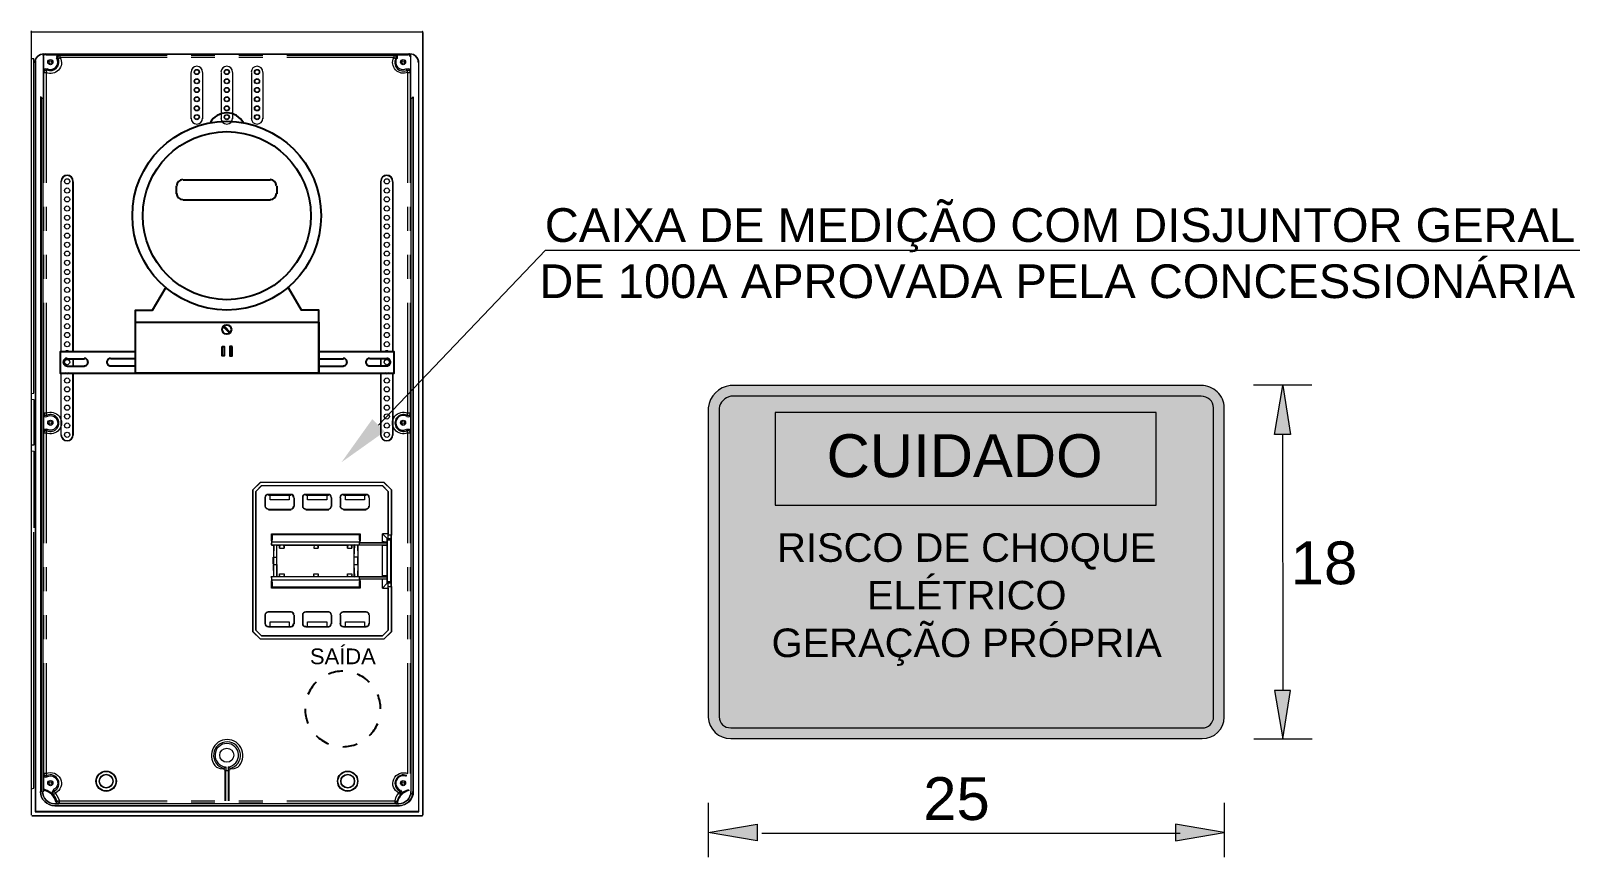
# Model space of a CAD drawing. Header units: millimetres. Extents: x 3949 to 5857, y -1960 to -943.
# Drawn here: x 5030.2 to 5180.1, y -1960 to -1880.1 of the extents above; entities that cross this region are included whole.
import ezdxf

# ---------------------------------------------------------------- set-up
doc = ezdxf.new("R2010")
doc.units = ezdxf.units.MM
doc.layers.add('PADRÃO DE ENTRADA', color=7, linetype='Continuous', lineweight=0)
doc.styles.add('ARIAL', font='arial.ttf')
doc.styles.add('PDF Arial', font='arial.ttf')
doc.styles.add('PDF TimesNewRomanPSMT', font='arial.ttf')

msp = doc.modelspace()

# ---------------------------------------------------------------- texts
at = {"layer": 'PADRÃO DE ENTRADA', "color": 7, "lineweight": 0, "insert": (5179.66, -1906.01), "char_height": 3.2603, "attachment_point": 9, "style": 'PDF Arial'}
msp.add_mtext('CAIXA DE MEDIÇÃO COM DISJUNTOR GERAL\\P DE 100A APROVADA PELA CONCESSIONÁRIA', dxfattribs=at)
at = {"layer": 'PADRÃO DE ENTRADA', "lineweight": 0, "attachment_point": 1}
for s, width, heights, insert, char_height, style in [('\\pxqc;{\\C2;\\c2092017;CUIDADO}', 36.6536, [1.57], (5102.26, -1919.14), 4.1466, 'PDF Arial'), ('\\pxqc;{\\H0.66667x;\\C256;\\c0;RISCO DE CHOQUE\\PELÉTRICO\\PGERAÇÃO PRÓPRIA\\H1.5x; }', 47.4759, [18.6], (5097.05, -1928.72), 4.1466, 'PDF Arial'), ('\\pxql;18', 67.37, [0], (5152.14, -1929.51), 4.147, 'ARIAL'), ('\\pxql;25', 67.37, [0], (5116.58, -1952.32), 4.147, 'ARIAL')]:
    msp.add_mtext_dynamic_manual_height_columns(s, width=width, gutter_width=198.67, heights=heights, dxfattribs=dict(at, insert=insert, char_height=char_height, style=style))
at = {"layer": 'PADRÃO DE ENTRADA', "insert": (5057.24, -1940.64), "char_height": 1.519, "attachment_point": 4, "style": 'PDF TimesNewRomanPSMT'}
msp.add_mtext('SAÍDA', dxfattribs=at)

# ---------------------------------------------------------------- hatches: boundary and pattern name
at = {"layer": 'PADRÃO DE ENTRADA', "lineweight": 0}
h = msp.add_hatch(color=256, dxfattribs=at)
h.dxf.hatch_style = 1
edge = h.paths.add_edge_path()
edge.add_arc((5143.52, -1916.62), 2.19, 1.5279, 91.5282)
edge.add_line((5143.47, -1914.43), (5097.91, -1914.43))
edge.add_arc((5098.18, -1916.83), 2.42, 96.3973, 173.6024)
edge.add_line((5095.78, -1916.57), (5095.78, -1946.51))
edge.add_arc((5097.94, -1946.42), 2.16, 182.4237, 270.2616)
edge.add_line((5097.95, -1948.59), (5143.58, -1948.59))
edge.add_arc((5143.6, -1946.47), 2.12, 269.6245, 358.8061)
edge.add_line((5145.71, -1946.51), (5145.71, -1916.57))
at = {"layer": 'PADRÃO DE ENTRADA', "lineweight": 0, "true_color": 0xf1eb1f}
h = msp.add_hatch(color=2, dxfattribs=at)
h.dxf.hatch_style = 1
edge = h.paths.add_edge_path()
edge.add_arc((5143.52, -1916.62), 1.15, 2.1054, 92.1058)
edge.add_line((5143.48, -1915.47), (5097.98, -1915.47))
edge.add_arc((5098.18, -1916.83), 1.38, 98.4711, 171.5285)
edge.add_line((5096.82, -1916.63), (5096.82, -1946.49))
edge.add_arc((5097.94, -1946.42), 1.13, 183.3575, 270.3624)
edge.add_line((5097.95, -1947.55), (5143.59, -1947.55))
edge.add_arc((5143.6, -1946.47), 1.08, 269.4744, 358.3289)
edge.add_line((5144.68, -1946.5), (5144.68, -1916.58))
at = {"layer": 'PADRÃO DE ENTRADA', "lineweight": 0, "true_color": 0x000000}
h = msp.add_hatch(color=18, dxfattribs=at)
h.dxf.hatch_style = 1
h.paths.add_polyline_path([(5139.12, -1917.03), (5102.26, -1917.03), (5102.26, -1926.01), (5139.12, -1926.01)])

# ---------------------------------------------------------------- linework, layer by layer
at = {"layer": 'PADRÃO DE ENTRADA', "lineweight": 0}
for p, q in [((5063.87, -1918.27), (5080.03, -1901.34)), ((5080.03, -1901.34), (5180.13, -1901.34))]:
    msp.add_line(p, q, dxfattribs=at)
at = {"layer": 'PADRÃO DE ENTRADA', "lineweight": 15}
for p, q in [((5057.65, -1929.85), (5057.61, -1930.16)), ((5057.61, -1930.16), (5058.03, -1930.16)), ((5058.03, -1930.16), (5057.99, -1929.85)), ((5058.03, -1929.88), (5058.03, -1930.16)), ((5057.65, -1932.94), (5057.61, -1932.63)), ((5057.61, -1932.63), (5058.03, -1932.63)), ((5057.61, -1932.9), (5057.61, -1932.63)), ((5058.03, -1932.63), (5057.99, -1932.94)), ((5058.03, -1932.63), (5058.03, -1932.9))]:
    msp.add_line(p, q, dxfattribs=at)
for points in [[(5030.25, -1880.12, 0.414215), (5030.3, -1880.18, 0.414215), (5030.25, -1880.24)], [(5066.82, -1882.39), (5031.64, -1882.39, 0.414213), (5031.44, -1882.62)], [(5031.79, -1918.69), (5031.68, -1918.69), (5031.56, -1918.69), (5031.49, -1918.76), (5031.49, -1918.88), (5031.49, -1917.22), (5031.49, -1917.34), (5031.56, -1917.41), (5031.68, -1917.45), (5031.79, -1917.41, -1.671857), (5031.78, -1918.66)], [(5053.66, -1931.02, 0.011486), (5053.66, -1931.36, 0.011486), (5053.66, -1931.69)], [(5054.04, -1931.69, 0.011486), (5054.04, -1931.36, 0.011486), (5054.04, -1931.02)], [(5061.49, -1931.02, 0.011486), (5061.48, -1931.36, 0.011486), (5061.49, -1931.69)], [(5061.86, -1931.69, 0.011486), (5061.87, -1931.36, 0.011486), (5061.86, -1931.02)], [(5031.64, -1953.55), (5031.52, -1953.48), (5031.49, -1953.36), (5031.49, -1952.09), (5031.49, -1952.2), (5031.56, -1952.28), (5031.68, -1952.32), (5031.79, -1952.28, -1.055241), (5032.39, -1953.56)], [(5067.24, -1953.71, -0.414101), (5065.85, -1955.1), (5032.57, -1955.1)]]:
    msp.add_lwpolyline(points, format="xyb", dxfattribs=at)
for points in [[(5030.25, -1880.27), (5030.25, -1955.99)], [(5030.33, -1880.19), (5068.13, -1880.19)], [(5068.17, -1955.99), (5068.17, -1880.27), (5068.17, -1955.99)], [(5068.17, -1880.27), (5068.17, -1955.99)], [(5031.41, -1882.58), (5031.41, -1886.72)], [(5066.93, -1882.35), (5031.52, -1882.35)], [(5031.68, -1882.43), (5032.95, -1882.43), (5032.84, -1882.47), (5032.76, -1882.55), (5032.72, -1882.66), (5032.76, -1882.78)], [(5065.7, -1882.78), (5065.7, -1882.66), (5065.7, -1882.55), (5065.62, -1882.47), (5065.5, -1882.43), (5066.74, -1882.43)], [(5067.01, -1886.72), (5067.01, -1882.58)], [(5030.25, -1915.21), (5030.52, -1915.17), (5030.52, -1882.82), (5030.25, -1882.82)], [(5030.64, -1883.24), (5030.64, -1955.68)], [(5030.64, -1883.24), (5030.64, -1883.24)], [(5030.67, -1882.97), (5030.67, -1955.64)], [(5031.79, -1883.82), (5031.68, -1883.78), (5031.56, -1883.82), (5031.49, -1883.9), (5031.49, -1884.01), (5031.49, -1882.66)], [(5066.97, -1882.66), (5066.97, -1884.01), (5066.93, -1883.9), (5066.86, -1883.82), (5066.74, -1883.78), (5066.62, -1883.82)], [(5067.74, -1882.97), (5067.74, -1955.64), (5067.78, -1955.68), (5067.78, -1883.24)], [(5045.73, -1888.61), (5045.73, -1884.13)], [(5046.85, -1884.13), (5046.85, -1888.61)], [(5048.67, -1888.61), (5048.67, -1884.13)], [(5049.75, -1884.13), (5049.75, -1888.61)], [(5051.6, -1888.61), (5051.6, -1884.13)], [(5052.68, -1884.13), (5052.68, -1888.61)], [(5031.22, -1886.52), (5031.18, -1886.48), (5031.18, -1953.75)], [(5031.56, -1953.63), (5031.45, -1953.55), (5031.41, -1953.4), (5031.41, -1953.75), (5031.41, -1886.72), (5031.22, -1886.52), (5031.22, -1953.75)], [(5031.41, -1886.72), (5031.41, -1886.72)], [(5067.24, -1886.52), (5067.24, -1886.48), (5067.24, -1953.75), (5067.24, -1886.52), (5067.01, -1886.72), (5067.01, -1953.75)], [(5033.18, -1911.16), (5033.18, -1894.71), (5033.15, -1894.71), (5033.15, -1911.16)], [(5034.3, -1911.16), (5034.3, -1894.71), (5034.34, -1894.71), (5034.34, -1911.16)], [(5064.11, -1894.71), (5064.11, -1894.71)], [(5065.27, -1894.71), (5065.27, -1894.71)], [(5034.3, -1911.85), (5034.3, -1912.55)], [(5034.34, -1911.85), (5034.34, -1912.55)], [(5033.15, -1913.24), (5033.15, -1919.23), (5033.18, -1919.23), (5033.18, -1913.24)], [(5034.34, -1913.24), (5034.34, -1919.23), (5034.3, -1919.23), (5034.3, -1913.24)], [(5030.25, -1915.75), (5030.52, -1915.79), (5030.52, -1920.19), (5030.25, -1920.19)], [(5066.62, -1917.41), (5066.74, -1917.45), (5066.86, -1917.41), (5066.93, -1917.34), (5066.97, -1917.22), (5066.97, -1918.88), (5066.93, -1918.76), (5066.86, -1918.69), (5066.74, -1918.69), (5066.62, -1918.69)], [(5030.25, -1920.73), (5030.52, -1920.77), (5030.52, -1928.19)], [(5052.55, -1924.13), (5052.01, -1924.67), (5052.55, -1924.09)], [(5052.44, -1923.78), (5064.38, -1923.78), (5064.38, -1923.82), (5052.44, -1923.82)], [(5064.27, -1924.13), (5052.55, -1924.13), (5052.55, -1924.09), (5064.27, -1924.09)], [(5065.08, -1933.55), (5065.12, -1933.55), (5064.81, -1933.55), (5064.81, -1933.59), (5064.69, -1933.59), (5064.27, -1934.02), (5064.81, -1934.02), (5064.81, -1938.11), (5064.81, -1933.86), (5065.12, -1933.86), (5065.12, -1938.23), (5065.12, -1938.26), (5065.12, -1924.52), (5065.12, -1928.92), (5064.81, -1928.92), (5064.81, -1924.67), (5064.81, -1928.76), (5064.27, -1928.76)], [(5064.38, -1923.82), (5065.12, -1924.52), (5064.38, -1923.78)], [(5052.01, -1938.11), (5052.01, -1924.67), (5052.01, -1938.11)], [(5052.92, -1926.14), (5052.92, -1925.29), (5052.92, -1926.14)], [(5055.23, -1925.02), (5055.23, -1925.48), (5053.38, -1925.48), (5053.38, -1925.02)], [(5055.7, -1926.14), (5055.7, -1925.29), (5055.7, -1926.14)], [(5056.55, -1926.14), (5056.55, -1925.29), (5056.55, -1926.14)], [(5058.86, -1925.02), (5058.86, -1925.48), (5057.01, -1925.48), (5057.01, -1925.02)], [(5059.33, -1926.14), (5059.33, -1925.29), (5059.33, -1926.14)], [(5062.53, -1925.02), (5062.53, -1925.48), (5060.68, -1925.48), (5060.68, -1925.02)], [(5030.25, -1953.44), (5030.52, -1953.4), (5030.52, -1928.61)], [(5053.51, -1929.46), (5053.51, -1928.76), (5062.11, -1928.76), (5062.11, -1929.46)], [(5062.03, -1929.34), (5062.03, -1928.84), (5053.58, -1928.84), (5053.58, -1929.34)], [(5062.11, -1929.61), (5064.27, -1929.61), (5064.27, -1928.76), (5064.69, -1929.19), (5064.81, -1929.19), (5064.81, -1929.23), (5065.12, -1929.23), (5065.08, -1929.23)], [(5053.55, -1929.42), (5053.51, -1929.46), (5053.51, -1929.88), (5053.55, -1929.85), (5053.74, -1929.85), (5054.05, -1929.85), (5054.32, -1929.85), (5054.7, -1929.85), (5060.91, -1929.85), (5061.26, -1929.85), (5061.57, -1929.85), (5061.84, -1929.85), (5062.03, -1929.85), (5062.03, -1929.65), (5062.11, -1929.61), (5062.11, -1929.46), (5062.03, -1929.42)], [(5053.51, -1929.88), (5053.7, -1929.88), (5053.74, -1929.85), (5053.7, -1931.04), (5054.05, -1931.04), (5054.05, -1929.85), (5054.05, -1929.88), (5054.28, -1929.88), (5054.32, -1929.85), (5054.28, -1930.16), (5054.74, -1930.16), (5054.7, -1929.85), (5054.74, -1929.88), (5060.87, -1929.88), (5060.91, -1929.85), (5060.87, -1930.16), (5061.29, -1930.16)], [(5053.7, -1929.88), (5053.7, -1932.9), (5053.74, -1932.94), (5053.7, -1931.74), (5054.05, -1931.74), (5054.05, -1932.94), (5054.05, -1932.9), (5054.28, -1932.9), (5054.32, -1932.94), (5054.28, -1932.63), (5054.74, -1932.63), (5054.7, -1932.94), (5054.74, -1932.9), (5060.87, -1932.9), (5060.91, -1932.94), (5060.87, -1932.63), (5061.29, -1932.63), (5061.26, -1932.94), (5061.29, -1932.9), (5061.53, -1932.9), (5061.57, -1932.94), (5061.53, -1931.74), (5061.87, -1931.74), (5061.84, -1932.94), (5061.87, -1932.9), (5064.27, -1932.9), (5064.27, -1929.88), (5061.87, -1929.88), (5061.84, -1929.85), (5061.87, -1931.04), (5061.53, -1931.04), (5061.57, -1929.85), (5061.53, -1929.88), (5061.29, -1929.88)], [(5054.05, -1932.9), (5054.05, -1929.88)], [(5054.28, -1930.16), (5054.28, -1929.88)], [(5054.74, -1929.88), (5054.74, -1930.16)], [(5060.87, -1930.16), (5060.87, -1929.88)], [(5061.53, -1932.9), (5061.53, -1929.88)], [(5061.87, -1929.88), (5061.87, -1932.9)], [(5062.03, -1929.65), (5064.69, -1929.65)], [(5062.03, -1929.85), (5064.69, -1929.85)], [(5064.73, -1929.23), (5065.08, -1929.23), (5065.08, -1929.38), (5064.73, -1929.38), (5064.73, -1929.23), (5064.69, -1929.19), (5064.69, -1929.61), (5064.69, -1929.65), (5064.69, -1929.85), (5064.69, -1929.88), (5064.69, -1932.9), (5064.69, -1932.94), (5064.69, -1933.17), (5064.69, -1933.59), (5064.73, -1933.55), (5064.73, -1933.4), (5064.73, -1929.38)], [(5064.73, -1933.4), (5065.08, -1933.4), (5065.08, -1929.38)], [(5064.69, -1933.17), (5062.03, -1933.17), (5062.03, -1932.94), (5061.84, -1932.94), (5061.57, -1932.94), (5061.26, -1932.94), (5060.91, -1932.94), (5054.7, -1932.94), (5054.32, -1932.94), (5054.05, -1932.94), (5053.74, -1932.94), (5053.55, -1932.94), (5053.51, -1932.9), (5053.51, -1933.32), (5053.55, -1933.36)], [(5053.51, -1932.9), (5053.7, -1932.9)], [(5062.11, -1933.32), (5062.11, -1934.02), (5053.51, -1934.02), (5053.51, -1933.32)], [(5053.58, -1933.44), (5053.58, -1933.94), (5053.58, -1933.21), (5062.03, -1933.21), (5062.03, -1933.94), (5062.03, -1933.44)], [(5054.28, -1932.9), (5054.28, -1932.63)], [(5054.74, -1932.63), (5054.74, -1932.9)], [(5060.87, -1932.9), (5060.87, -1932.63)], [(5061.29, -1932.63), (5061.29, -1932.9)], [(5062.03, -1932.94), (5064.69, -1932.94)], [(5062.03, -1933.36), (5062.11, -1933.32), (5062.11, -1933.17)], [(5064.27, -1934.02), (5064.27, -1933.17)], [(5065.08, -1933.4), (5065.08, -1933.55), (5064.73, -1933.55)], [(5062.03, -1933.94), (5053.58, -1933.94), (5062.03, -1933.94)], [(5053.22, -1936.33), (5053.22, -1936.33)], [(5056.85, -1936.33), (5056.85, -1936.33)], [(5062.68, -1936.33), (5060.48, -1936.33), (5062.68, -1936.33)], [(5052.92, -1936.64), (5052.92, -1936.64)], [(5052.92, -1937.49), (5052.92, -1936.64), (5052.92, -1937.49)], [(5053.38, -1937.76), (5053.38, -1937.3), (5055.23, -1937.3), (5055.23, -1937.76)], [(5055.7, -1936.64), (5055.7, -1936.64)], [(5055.7, -1937.49), (5055.7, -1937.49)], [(5056.55, -1936.64), (5056.55, -1936.64)], [(5056.55, -1937.49), (5056.55, -1936.64), (5056.55, -1937.49)], [(5057.01, -1937.76), (5057.01, -1937.3), (5058.86, -1937.3), (5058.86, -1937.76)], [(5059.33, -1936.64), (5059.33, -1936.64)], [(5059.33, -1937.49), (5059.33, -1937.49)], [(5060.48, -1937.76), (5060.48, -1937.76)], [(5060.68, -1937.76), (5060.68, -1937.3), (5062.53, -1937.3), (5062.53, -1937.76)], [(5062.68, -1937.76), (5062.68, -1937.76)], [(5051.7, -1938.23), (5052.44, -1938.96), (5051.7, -1938.26)], [(5052.55, -1938.65), (5052.01, -1938.11), (5052.55, -1938.65)], [(5065.12, -1938.26), (5064.38, -1938.96), (5052.44, -1938.96)], [(5052.55, -1938.65), (5064.27, -1938.65), (5052.55, -1938.65)], [(5064.81, -1938.11), (5064.27, -1938.65), (5064.81, -1938.11)], [(5064.38, -1938.96), (5065.12, -1938.23)], [(5048.21, -1951.35), (5048.55, -1951.47), (5048.9, -1951.51), (5048.9, -1951.47), (5049.09, -1951.31), (5049.09, -1951.66)], [(5049.05, -1951.66), (5049.09, -1951.66), (5049.36, -1951.66), (5049.36, -1951.31), (5049.52, -1951.47), (5049.52, -1951.51), (5049.9, -1951.47), (5050.25, -1951.35)], [(5048.9, -1951.55), (5049.05, -1951.66), (5049.36, -1951.66), (5049.52, -1951.55)], [(5032.41, -1953.59), (5032.34, -1953.67), (5032.3, -1953.75), (5032.3, -1953.86), (5032.34, -1953.98)], [(5066.01, -1953.59), (5066.08, -1953.67), (5066.16, -1953.75), (5066.16, -1953.86), (5066.08, -1953.98)], [(5067.74, -1955.64), (5030.67, -1955.64), (5030.64, -1955.68), (5067.78, -1955.68)], [(5065.74, -1954.75), (5065.66, -1954.87), (5065.54, -1954.91), (5065.85, -1954.91), (5032.57, -1954.91), (5032.91, -1954.91), (5032.76, -1954.87), (5032.68, -1954.75)], [(5065.89, -1955.14), (5032.57, -1955.14)], [(5030.33, -1956.06), (5068.13, -1956.06)]]:
    msp.add_lwpolyline(points, dxfattribs=at)
for points in [[(5031.5, -1882.33, 0.414213), (5030.63, -1883.2, -0.414213)], [(5033.55, -1913.21, 0.467696), (5033.93, -1913.21, -0.416518)], [(5064.48, -1913.21, 0.467696), (5064.86, -1913.21, -0.416518)], [(5053.2, -1924.96, 0.414101), (5052.91, -1925.25, -0.414101)], [(5056.83, -1924.96, 0.414101), (5056.54, -1925.25, -0.414101)], [(5060.46, -1924.96, 0.414101), (5060.17, -1925.25, -0.414101)], [(5062.95, -1925.25, 0.414101), (5062.66, -1924.96, -0.414101)], [(5052.91, -1926.1, 0.414101), (5053.2, -1926.39, -0.414101)], [(5056.54, -1926.1, 0.414101), (5056.83, -1926.39, -0.414101)], [(5060.17, -1926.1, 0.414101), (5060.46, -1926.39, -0.414101)], [(5062.66, -1926.39, 0.414101), (5062.95, -1926.1, -0.414101)], [(5053.2, -1936.32, 0.414101), (5052.91, -1936.61, -0.414101)], [(5056.83, -1936.32, 0.414101), (5056.54, -1936.61, -0.414101)], [(5060.46, -1936.32, 0.414101), (5060.17, -1936.61, -0.414101)], [(5062.95, -1936.61, 0.414101), (5062.66, -1936.32, -0.414101)], [(5052.91, -1937.46, 0.414101), (5053.2, -1937.75, -0.414101)], [(5056.54, -1937.46, 0.414101), (5056.83, -1937.75, -0.414101)], [(5060.17, -1937.46, 0.414101), (5060.46, -1937.75, -0.414101)], [(5062.66, -1937.75, 0.414101), (5062.95, -1937.46, -0.414101)], [(5031.17, -1953.71, 0.414101), (5032.54, -1955.08, -0.414101)], [(5031.37, -1953.71, 0.41421), (5032.54, -1954.89, -0.41421)], [(5065.83, -1954.89, 0.41421), (5067.01, -1953.71, -0.41421)]]:
    msp.add_lwpolyline(points, format="xyb", close=True, dxfattribs=at)
at = {"layer": 'PADRÃO DE ENTRADA', "lineweight": 0}
for points in [[(5031.49, -1882.66), (5031.41, -1882.58)], [(5031.64, -1882.39), (5031.68, -1882.43)], [(5043.42, -1882.7), (5033.07, -1882.7), (5033.07, -1882.47), (5033.03, -1882.47), (5032.99, -1882.47), (5032.95, -1882.51), (5032.91, -1882.51), (5032.88, -1882.55), (5032.88, -1882.58), (5032.84, -1882.62), (5032.84, -1882.66), (5032.84, -1882.7), (5032.84, -1882.74), (5032.88, -1882.78), (5032.76, -1882.78)], [(5032.95, -1882.43), (5033.07, -1882.47), (5043.42, -1882.47)], [(5045.73, -1882.47), (5048.05, -1882.47)], [(5050.37, -1882.47), (5052.68, -1882.47)], [(5055, -1882.47), (5065.35, -1882.47), (5065.5, -1882.43)], [(5066.74, -1882.43), (5066.82, -1882.39)], [(5067.01, -1882.58), (5066.97, -1882.66)], [(5031.79, -1883.82), (5031.79, -1883.94), (5031.76, -1883.94), (5031.72, -1883.9), (5031.68, -1883.9), (5031.64, -1883.94), (5031.6, -1883.94), (5031.56, -1883.97), (5031.52, -1884.01), (5031.52, -1884.05), (5031.49, -1884.09), (5031.49, -1884.13), (5031.72, -1884.13), (5031.72, -1894.82)], [(5031.49, -1894.82), (5031.49, -1884.13), (5031.49, -1884.01)], [(5048.05, -1882.7), (5045.73, -1882.7)], [(5052.68, -1882.7), (5050.37, -1882.7)], [(5066.7, -1894.82), (5066.7, -1884.13), (5066.93, -1884.13), (5066.93, -1884.09), (5066.93, -1884.05), (5066.89, -1884.01), (5066.89, -1883.97), (5066.86, -1883.97), (5066.82, -1883.94), (5066.78, -1883.94), (5066.74, -1883.9), (5066.7, -1883.9), (5066.66, -1883.94), (5066.62, -1883.94), (5066.62, -1883.82)], [(5066.97, -1884.01), (5066.93, -1884.13), (5066.93, -1894.82)], [(5031.49, -1899.46), (5031.49, -1897.14)], [(5031.72, -1897.14), (5031.72, -1899.46)], [(5066.7, -1899.46), (5066.7, -1897.14)], [(5066.93, -1897.14), (5066.93, -1899.46)], [(5031.49, -1904.09), (5031.49, -1901.77)], [(5031.72, -1901.77), (5031.72, -1904.09)], [(5066.7, -1904.09), (5066.7, -1901.77)], [(5066.93, -1901.77), (5066.93, -1904.09)], [(5031.49, -1917.22), (5031.49, -1917.1), (5031.49, -1906.41)], [(5031.72, -1906.41), (5031.72, -1917.1), (5031.49, -1917.1), (5031.49, -1917.14), (5031.52, -1917.18), (5031.52, -1917.22), (5031.56, -1917.26), (5031.6, -1917.3), (5031.64, -1917.3), (5031.68, -1917.3), (5031.72, -1917.3), (5031.76, -1917.3), (5031.79, -1917.3), (5031.79, -1917.41)], [(5066.62, -1917.41), (5066.62, -1917.3), (5066.66, -1917.3), (5066.7, -1917.3), (5066.74, -1917.3), (5066.78, -1917.3), (5066.82, -1917.3), (5066.86, -1917.26), (5066.89, -1917.26), (5066.89, -1917.22), (5066.93, -1917.18), (5066.93, -1917.14), (5066.93, -1917.1), (5066.7, -1917.1), (5066.7, -1906.41)], [(5066.93, -1906.41), (5066.93, -1917.1), (5066.97, -1917.22)], [(5031.79, -1918.69), (5031.79, -1918.8), (5031.76, -1918.8), (5031.72, -1918.8), (5031.68, -1918.8), (5031.64, -1918.8), (5031.6, -1918.8), (5031.56, -1918.84), (5031.56, -1918.88), (5031.52, -1918.88), (5031.52, -1918.92), (5031.49, -1918.96), (5031.49, -1919), (5031.72, -1919), (5031.72, -1929.69)], [(5031.49, -1929.69), (5031.49, -1919), (5031.49, -1918.88)], [(5066.97, -1918.88), (5066.93, -1919), (5066.93, -1929.69)], [(5031.49, -1934.33), (5031.49, -1932.01)], [(5031.72, -1932.01), (5031.72, -1934.33)], [(5066.7, -1934.33), (5066.7, -1932.01)], [(5066.93, -1932.01), (5066.93, -1934.33)], [(5031.49, -1938.96), (5031.49, -1936.64)], [(5031.72, -1936.64), (5031.72, -1938.96)], [(5066.7, -1938.96), (5066.7, -1936.64)], [(5066.93, -1936.64), (5066.93, -1938.96)], [(5031.49, -1952.09), (5031.49, -1951.97), (5031.49, -1941.28)], [(5031.72, -1941.28), (5031.72, -1951.97), (5031.49, -1951.97), (5031.49, -1952.01), (5031.52, -1952.05), (5031.52, -1952.09), (5031.56, -1952.13), (5031.56, -1952.16), (5031.6, -1952.16), (5031.64, -1952.16), (5031.68, -1952.2), (5031.72, -1952.2), (5031.76, -1952.2), (5031.79, -1952.16), (5031.79, -1952.28)], [(5066.93, -1941.28), (5066.93, -1951.97)], [(5031.18, -1953.75), (5031.22, -1953.75)], [(5031.41, -1953.4), (5031.49, -1953.36)], [(5031.41, -1953.75), (5031.41, -1953.75)], [(5031.64, -1953.55), (5031.64, -1953.59), (5031.56, -1953.63)], [(5032.68, -1954.75), (5032.76, -1954.64), (5032.8, -1954.67), (5032.8, -1954.71), (5032.84, -1954.75), (5032.88, -1954.79), (5032.91, -1954.79), (5032.95, -1954.83), (5032.99, -1954.83), (5032.99, -1954.6), (5032.95, -1954.6), (5032.91, -1954.64), (5032.88, -1954.64), (5032.84, -1954.64), (5032.8, -1954.64), (5032.76, -1954.64), (5032.68, -1954.44), (5032.57, -1954.21), (5032.41, -1954.02), (5032.34, -1953.98)], [(5055, -1954.6), (5065.47, -1954.6), (5065.5, -1954.6), (5065.54, -1954.64), (5065.58, -1954.64), (5065.62, -1954.64), (5065.66, -1954.64), (5065.66, -1954.67), (5065.62, -1954.71), (5065.62, -1954.75), (5065.58, -1954.79), (5065.54, -1954.79), (5065.5, -1954.83), (5065.47, -1954.83), (5065.47, -1954.6), (5065.54, -1954.33), (5065.66, -1954.1), (5065.85, -1953.86), (5065.85, -1953.9), (5065.89, -1953.94), (5065.93, -1953.94), (5065.97, -1953.98), (5066.01, -1954.02), (5066.04, -1953.98), (5066.04, -1953.94), (5066.04, -1953.9), (5066.04, -1953.86), (5066.04, -1953.82), (5066.04, -1953.79), (5066.01, -1953.75), (5066.01, -1953.71), (5065.97, -1953.71), (5065.93, -1953.67), (5066.01, -1953.59)], [(5066.08, -1953.98), (5066.01, -1954.02), (5065.85, -1954.21), (5065.74, -1954.44), (5065.66, -1954.64), (5065.74, -1954.75)], [(5032.57, -1954.91), (5032.57, -1954.91)], [(5032.57, -1955.1), (5032.57, -1955.14)], [(5032.91, -1954.91), (5032.99, -1954.83), (5043.42, -1954.83)], [(5045.73, -1954.6), (5048.05, -1954.6)], [(5048.05, -1954.83), (5045.73, -1954.83)], [(5050.37, -1954.6), (5052.68, -1954.6)], [(5052.68, -1954.83), (5050.37, -1954.83)], [(5055, -1954.83), (5065.47, -1954.83), (5065.54, -1954.91)], [(5065.85, -1954.91), (5065.85, -1954.91)], [(5065.89, -1955.14), (5065.85, -1955.1)]]:
    msp.add_lwpolyline(points, dxfattribs=at)
for points in [[(5065.7, -1882.78), (5065.54, -1882.78), (5065.58, -1882.74), (5065.58, -1882.7), (5065.58, -1882.66), (5065.58, -1882.62), (5065.58, -1882.58), (5065.54, -1882.55), (5065.5, -1882.51), (5065.47, -1882.51), (5065.43, -1882.47), (5065.39, -1882.47), (5065.35, -1882.47), (5065.35, -1882.7), (5065.39, -1882.7), (5065.43, -1882.74), (5065.47, -1882.74), (5065.5, -1882.74), (5065.54, -1882.78, 0.69971), (5066.62, -1883.94), (5066.62, -1883.97), (5066.66, -1883.97), (5066.66, -1884.01), (5066.66, -1884.05), (5066.7, -1884.09), (5066.7, -1884.13, -0.700957), (5065.35, -1882.7), (5055, -1882.7)], [(5032.88, -1882.78), (5032.91, -1882.78), (5032.91, -1882.74), (5032.95, -1882.74), (5032.99, -1882.74), (5033.03, -1882.7), (5033.07, -1882.7, -0.724436), (5031.72, -1884.13), (5031.72, -1884.09), (5031.76, -1884.05), (5031.76, -1884.01), (5031.79, -1883.97), (5031.79, -1883.94)], [(5066.7, -1929.69), (5066.7, -1919, -1.555767), (5066.7, -1917.1), (5066.7, -1917.14), (5066.66, -1917.18), (5066.66, -1917.22), (5066.62, -1917.26), (5066.62, -1917.3, 1.541167), (5066.62, -1918.8), (5066.62, -1918.84), (5066.66, -1918.88), (5066.66, -1918.92), (5066.7, -1918.96), (5066.7, -1919), (5066.93, -1919), (5066.93, -1918.96), (5066.93, -1918.92), (5066.89, -1918.88), (5066.86, -1918.84), (5066.82, -1918.8), (5066.78, -1918.8), (5066.74, -1918.8), (5066.7, -1918.8), (5066.66, -1918.8), (5066.62, -1918.8), (5066.62, -1918.69)], [(5066.62, -1952.16, 0.96917), (5065.93, -1953.67), (5065.93, -1953.71), (5065.89, -1953.75), (5065.89, -1953.79), (5065.85, -1953.82), (5065.85, -1953.86, -0.975434), (5066.7, -1951.97), (5066.7, -1941.28)], [(5032.41, -1953.59), (5032.49, -1953.67), (5032.45, -1953.71), (5032.41, -1953.75), (5032.37, -1953.79), (5032.37, -1953.82), (5032.37, -1953.86), (5032.37, -1953.9), (5032.37, -1953.94), (5032.41, -1953.98), (5032.41, -1954.02), (5032.45, -1954.02), (5032.45, -1953.98), (5032.49, -1953.98), (5032.49, -1953.94), (5032.53, -1953.94), (5032.57, -1953.9), (5032.61, -1953.86), (5032.57, -1953.82), (5032.57, -1953.79), (5032.53, -1953.75), (5032.53, -1953.71), (5032.49, -1953.71), (5032.49, -1953.67, 0.96917), (5031.79, -1952.16), (5031.79, -1952.13), (5031.76, -1952.09), (5031.76, -1952.05), (5031.72, -1952.01), (5031.72, -1951.97, -0.98486), (5032.61, -1953.86), (5032.76, -1954.1), (5032.88, -1954.33), (5032.99, -1954.6), (5043.42, -1954.6)]]:
    msp.add_lwpolyline(points, format="xyb", dxfattribs=at)
at = {"layer": 'PADRÃO DE ENTRADA', "lineweight": 25}
for points in [[(5044.96, -1894.52), (5053.42, -1894.52)], [(5044.34, -1895.87), (5044.34, -1895.13)], [(5054.04, -1895.13), (5054.04, -1895.87)], [(5053.42, -1896.48), (5044.96, -1896.48)], [(5040.37, -1913.24), (5040.37, -1907.14), (5041.99, -1907.14), (5043.26, -1905.02)], [(5058.09, -1913.24), (5058.09, -1907.14), (5056.43, -1907.14), (5055.16, -1904.98)], [(5048.86, -1908.76), (5049.52, -1909.38)], [(5048.94, -1908.69), (5049.56, -1909.34)], [(5040.37, -1911.16), (5033.07, -1911.16), (5033.07, -1913.24), (5065.39, -1913.24), (5065.39, -1911.16), (5058.09, -1911.16)], [(5033.76, -1911.85), (5035.42, -1911.85)], [(5033.76, -1912.55), (5035.42, -1912.55)], [(5040.37, -1911.85), (5037.97, -1911.85)], [(5040.37, -1912.55), (5037.97, -1912.55)], [(5058.09, -1911.85), (5060.48, -1911.85)], [(5058.09, -1912.55), (5060.48, -1912.55)], [(5064.69, -1911.85), (5063.03, -1911.85)], [(5064.69, -1912.55), (5063.03, -1912.55)], [(5049.05, -1951.66), (5049.05, -1954.6)], [(5049.36, -1951.66), (5049.36, -1954.6)]]:
    msp.add_lwpolyline(points, dxfattribs=at)
at = {"layer": 'PADRÃO DE ENTRADA', "lineweight": 15}
for points in [[(5064.11, -1894.71), (5064.11, -1911.16)], [(5065.27, -1911.16), (5065.27, -1894.71)], [(5064.11, -1911.85), (5064.11, -1912.55)], [(5064.11, -1919.23), (5064.11, -1913.24)], [(5065.27, -1919.23), (5065.27, -1913.24)], [(5051.7, -1938.23), (5051.7, -1938.26), (5051.7, -1924.52), (5052.44, -1923.78), (5052.44, -1923.82), (5051.7, -1924.52)], [(5064.27, -1924.13), (5064.27, -1924.09), (5064.81, -1924.67)], [(5055.43, -1924.98), (5053.22, -1924.98), (5053.22, -1925.02), (5053.3, -1925.02), (5053.38, -1925.02), (5055.23, -1925.02), (5055.35, -1925.02), (5055.39, -1925.02)], [(5059.06, -1924.98), (5056.85, -1924.98), (5056.85, -1925.02), (5056.93, -1925.02), (5057.01, -1925.02), (5058.86, -1925.02), (5058.98, -1925.02), (5059.02, -1925.02)], [(5060.18, -1925.29), (5060.18, -1926.14), (5060.21, -1926.14), (5060.21, -1925.29)], [(5062.68, -1924.98), (5060.48, -1924.98), (5060.48, -1925.02), (5060.56, -1925.02), (5060.68, -1925.02), (5062.53, -1925.02), (5062.61, -1925.02), (5062.68, -1925.02)], [(5062.99, -1926.14), (5062.99, -1925.29), (5062.96, -1925.29), (5062.96, -1926.14)], [(5053.22, -1926.41), (5053.22, -1926.45), (5055.43, -1926.45), (5055.39, -1926.41)], [(5056.85, -1926.41), (5056.85, -1926.45), (5059.06, -1926.45), (5059.02, -1926.41)], [(5060.48, -1926.41), (5060.48, -1926.45), (5062.68, -1926.45), (5062.68, -1926.41)], [(5053.58, -1928.84), (5062.03, -1928.84), (5062.03, -1929.58), (5053.58, -1929.58)], [(5061.29, -1930.16), (5061.26, -1929.85), (5061.29, -1929.88)], [(5055.43, -1936.33), (5053.22, -1936.33), (5055.39, -1936.33)], [(5059.06, -1936.33), (5056.85, -1936.33), (5059.02, -1936.33)], [(5053.22, -1937.76), (5055.43, -1937.76), (5055.39, -1937.76), (5055.35, -1937.76), (5055.23, -1937.76), (5053.38, -1937.76), (5053.3, -1937.76)], [(5055.7, -1937.49), (5055.7, -1936.64)], [(5056.85, -1937.76), (5059.06, -1937.76), (5059.02, -1937.76), (5058.98, -1937.76), (5058.86, -1937.76), (5057.01, -1937.76), (5056.93, -1937.76)], [(5059.33, -1937.49), (5059.33, -1936.64)], [(5060.21, -1937.49), (5060.21, -1936.64), (5060.18, -1936.64), (5060.18, -1937.49)], [(5060.48, -1937.76), (5062.68, -1937.76), (5062.61, -1937.76), (5062.53, -1937.76), (5060.68, -1937.76), (5060.56, -1937.76)], [(5062.99, -1936.64), (5062.96, -1936.64), (5062.96, -1937.49), (5062.99, -1937.49)], [(5030.33, -1956.06), (5068.13, -1956.06)], [(5030.33, -1956.06), (5068.13, -1956.06)]]:
    msp.add_lwpolyline(points, close=True, dxfattribs=at)
at = {"layer": 'PADRÃO DE ENTRADA', "lineweight": 25}
for points in [[(5040.37, -1908.3), (5058.09, -1908.3), (5058.09, -1913.24), (5040.37, -1913.24)], [(5048.75, -1910.66), (5048.94, -1910.66), (5048.94, -1911.54), (5048.75, -1911.54)], [(5049.71, -1910.66), (5049.48, -1910.66), (5049.48, -1911.54), (5049.71, -1911.54)]]:
    msp.add_lwpolyline(points, close=True, dxfattribs=at)
for points in [[(5033.74, -1911.8, 0.414214), (5033.37, -1912.16, 0.414214), (5033.74, -1912.53)], [(5035.4, -1912.53, 0.414214), (5035.77, -1912.16, 0.414214), (5035.4, -1911.8)], [(5037.95, -1911.8, 0.414214), (5037.58, -1912.16, 0.414214), (5037.95, -1912.53)], [(5060.46, -1912.53, 0.414214), (5060.83, -1912.16, 0.414214), (5060.46, -1911.8)], [(5063.01, -1911.8, 0.414214), (5062.64, -1912.16, 0.414214), (5063.01, -1912.53)], [(5064.67, -1912.53, 0.414214), (5065.04, -1912.16, 0.414214), (5064.67, -1911.8)]]:
    msp.add_lwpolyline(points, format="xyb", dxfattribs=at)
at = {"layer": 'PADRÃO DE ENTRADA', "lineweight": 0}
for points in [[(5145.71, -1916.57, 0.414215), (5143.47, -1914.43), (5097.91, -1914.43, 0.35022), (5095.78, -1916.57), (5095.78, -1946.51, 0.403204), (5097.95, -1948.59), (5143.58, -1948.59, 0.410037), (5145.71, -1946.51)], [(5144.68, -1916.58, 0.414216), (5143.48, -1915.47), (5097.98, -1915.47, 0.330028), (5096.82, -1916.63), (5096.82, -1946.49, 0.398984), (5097.95, -1947.55), (5143.59, -1947.55, 0.40837), (5144.68, -1946.5)], [(5031.72, -1919), (5031.72, -1918.96), (5031.76, -1918.92), (5031.76, -1918.88), (5031.79, -1918.88), (5031.79, -1918.84), (5031.79, -1918.8, 1.545983), (5031.79, -1917.3), (5031.79, -1917.26), (5031.79, -1917.22), (5031.76, -1917.22), (5031.76, -1917.18), (5031.72, -1917.14), (5031.72, -1917.1, -1.555767)]]:
    msp.add_lwpolyline(points, format="xyb", close=True, dxfattribs=at)
at = {"layer": 'PADRÃO DE ENTRADA', "color": 150, "lineweight": 0, "true_color": 0x007eff}
for points in [[(5148.55, -1914.36), (5154.19, -1914.36)], [(5151.35, -1919.16), (5151.38, -1943.95)], [(5148.56, -1948.62), (5154.2, -1948.62)], [(5095.78, -1954.81), (5095.78, -1960.05)], [(5145.71, -1954.81), (5145.71, -1960.05)], [(5141.44, -1957.76), (5100.95, -1957.76)]]:
    msp.add_lwpolyline(points, dxfattribs=at)
for points in [[(5152.13, -1919.16), (5150.58, -1919.16), (5151.38, -1914.43)], [(5152.13, -1943.95), (5150.58, -1943.95), (5151.38, -1948.62)], [(5100.5, -1956.88), (5100.5, -1958.49), (5095.78, -1957.68)], [(5140.99, -1956.88), (5140.99, -1958.49), (5145.71, -1957.68)]]:
    msp.add_lwpolyline(points, close=True, dxfattribs=at)
at = {"layer": 'PADRÃO DE ENTRADA', "lineweight": 0}
msp.add_lwpolyline([(5139.12, -1917.03), (5102.26, -1917.03), (5102.26, -1926.01), (5139.12, -1926.01)], close=True, dxfattribs=at)
at = {"layer": 'PADRÃO DE ENTRADA', "lineweight": 15}
for centre, radius in [((5032.12, -1883.13), 0.251), ((5032.12, -1883.13), 0.135), ((5046.29, -1884.09), 0.251), ((5046.29, -1884.09), 0.212), ((5049.19, -1884.09), 0.251), ((5049.19, -1884.09), 0.212), ((5052.12, -1884.09), 0.251), ((5052.12, -1884.09), 0.212), ((5066.25, -1883.13), 0.251), ((5066.25, -1883.13), 0.135), ((5046.29, -1884.98), 0.251), ((5046.29, -1885.83), 0.251), ((5046.29, -1884.98), 0.212), ((5049.19, -1884.98), 0.251), ((5049.19, -1885.83), 0.251), ((5049.19, -1884.98), 0.212), ((5052.12, -1884.98), 0.251), ((5052.12, -1885.83), 0.251), ((5052.12, -1884.98), 0.212), ((5046.29, -1886.72), 0.251), ((5046.29, -1885.83), 0.212), ((5046.29, -1886.72), 0.212), ((5049.19, -1886.72), 0.251), ((5049.19, -1885.83), 0.212), ((5049.19, -1886.72), 0.212), ((5052.12, -1886.72), 0.251), ((5052.12, -1885.83), 0.212), ((5052.12, -1886.72), 0.212), ((5046.29, -1887.6), 0.251), ((5046.29, -1888.45), 0.251), ((5046.29, -1887.6), 0.212), ((5046.29, -1888.45), 0.212), ((5049.19, -1887.6), 0.251), ((5049.19, -1888.45), 0.251), ((5049.19, -1887.6), 0.212), ((5049.19, -1888.45), 0.212), ((5052.12, -1887.6), 0.251), ((5052.12, -1888.45), 0.251), ((5052.12, -1887.6), 0.212), ((5052.12, -1888.45), 0.212), ((5033.74, -1894.67), 0.251), ((5033.74, -1894.67), 0.251), ((5064.67, -1894.67), 0.251), ((5064.67, -1894.67), 0.251), ((5033.74, -1895.56), 0.251), ((5033.74, -1895.56), 0.251), ((5064.67, -1895.56), 0.251), ((5064.67, -1895.56), 0.251), ((5033.74, -1896.41), 0.251), ((5033.74, -1896.41), 0.251), ((5033.74, -1897.3), 0.251), ((5033.74, -1897.3), 0.251), ((5064.67, -1896.41), 0.251), ((5064.67, -1896.41), 0.251), ((5064.67, -1897.3), 0.251), ((5064.67, -1897.3), 0.251), ((5033.74, -1898.19), 0.251), ((5033.74, -1898.19), 0.251), ((5033.74, -1899.03), 0.251), ((5033.74, -1899.03), 0.251), ((5064.67, -1898.19), 0.251), ((5064.67, -1898.19), 0.251), ((5064.67, -1899.03), 0.251), ((5064.67, -1899.03), 0.251), ((5033.74, -1899.92), 0.251), ((5033.74, -1899.92), 0.251), ((5033.74, -1900.81), 0.251), ((5033.74, -1900.81), 0.251), ((5064.67, -1899.92), 0.251), ((5064.67, -1899.92), 0.251), ((5064.67, -1900.81), 0.251), ((5064.67, -1900.81), 0.251), ((5033.74, -1901.66), 0.251), ((5033.74, -1901.66), 0.251), ((5064.67, -1901.66), 0.251), ((5064.67, -1901.66), 0.251), ((5033.74, -1902.55), 0.251), ((5033.74, -1902.55), 0.251), ((5033.74, -1903.44), 0.251), ((5033.74, -1903.44), 0.251), ((5064.67, -1902.55), 0.251), ((5064.67, -1902.55), 0.251), ((5064.67, -1903.44), 0.251), ((5064.67, -1903.44), 0.251), ((5033.74, -1904.29), 0.251), ((5033.74, -1904.29), 0.251), ((5033.74, -1905.17), 0.251), ((5033.74, -1905.17), 0.251), ((5064.67, -1904.29), 0.251), ((5064.67, -1904.29), 0.251), ((5064.67, -1905.17), 0.251), ((5064.67, -1905.17), 0.251), ((5033.74, -1906.06), 0.251), ((5033.74, -1906.06), 0.251), ((5064.67, -1906.06), 0.251), ((5064.67, -1906.06), 0.251), ((5033.74, -1906.91), 0.251), ((5033.74, -1906.91), 0.251), ((5033.74, -1907.8), 0.251), ((5033.74, -1907.8), 0.251), ((5064.67, -1906.91), 0.251), ((5064.67, -1906.91), 0.251), ((5064.67, -1907.8), 0.251), ((5064.67, -1907.8), 0.251), ((5033.74, -1908.69), 0.251), ((5033.74, -1908.69), 0.251), ((5033.74, -1909.54), 0.251), ((5033.74, -1909.54), 0.251), ((5064.67, -1908.69), 0.251), ((5064.67, -1908.69), 0.251), ((5064.67, -1909.54), 0.251), ((5064.67, -1909.54), 0.251), ((5033.74, -1910.43), 0.251), ((5033.74, -1910.43), 0.251), ((5064.67, -1910.43), 0.251), ((5064.67, -1910.43), 0.251), ((5033.74, -1912.16), 0.251), ((5033.74, -1912.16), 0.251), ((5064.67, -1912.16), 0.251), ((5064.67, -1912.16), 0.251), ((5033.74, -1913.94), 0.251), ((5033.74, -1913.94), 0.251), ((5064.67, -1913.94), 0.251), ((5064.67, -1913.94), 0.251), ((5033.74, -1914.79), 0.251), ((5033.74, -1914.79), 0.251), ((5033.74, -1915.68), 0.251), ((5033.74, -1915.68), 0.251), ((5064.67, -1914.79), 0.251), ((5064.67, -1914.79), 0.251), ((5064.67, -1915.68), 0.251), ((5064.67, -1915.68), 0.251), ((5033.74, -1916.57), 0.251), ((5033.74, -1916.57), 0.251), ((5064.67, -1916.57), 0.251), ((5064.67, -1916.57), 0.251), ((5032.12, -1918.03), 0.251), ((5032.12, -1918.03), 0.135), ((5033.74, -1917.42), 0.251), ((5033.74, -1917.42), 0.251), ((5033.74, -1918.3), 0.251), ((5033.74, -1918.3), 0.251), ((5064.67, -1917.42), 0.251), ((5064.67, -1917.42), 0.251), ((5064.67, -1918.3), 0.251), ((5064.67, -1918.3), 0.251), ((5066.25, -1918.03), 0.251), ((5066.25, -1918.03), 0.135), ((5033.74, -1919.19), 0.251), ((5033.74, -1919.19), 0.251), ((5064.67, -1919.19), 0.251), ((5064.67, -1919.19), 0.251), ((5049.19, -1950.2), 0.676), ((5049.19, -1950.2), 0.676), ((5032.12, -1952.9), 0.251), ((5032.12, -1952.9), 0.135), ((5037.52, -1952.71), 0.985), ((5037.52, -1952.71), 0.946), ((5037.52, -1952.71), 0.676), ((5037.52, -1952.71), 0.637), ((5060.89, -1952.71), 0.985), ((5060.89, -1952.71), 0.946), ((5060.89, -1952.71), 0.676), ((5060.89, -1952.71), 0.637), ((5066.25, -1952.9), 0.251), ((5066.25, -1952.9), 0.135)]:
    msp.add_circle(centre, radius, dxfattribs=at)
at = {"layer": 'PADRÃO DE ENTRADA', "lineweight": 25}
for centre, radius in [((5049.19, -1897.99), 9.13), ((5049.19, -1897.99), 8.13), ((5049.19, -1909), 0.444)]:
    msp.add_circle(centre, radius, dxfattribs=at)
at = {"layer": 'PADRÃO DE ENTRADA', "lineweight": 15}
for centre, radius, start, end in [((5030.3, -1880.23), 0.0579, 89.9999, 180.0001), ((5068.11, -1880.23), 0.0579, 359.9999, 90.0001), ((5068.11, -1880.24), 0.0579, 359.9999, 90.0001), ((5031.62, -1882.55), 0.212, 90.0001, 179.9999), ((5066.72, -1882.62), 0.212, 0.0001, 89.9999), ((5066.79, -1882.55), 0.212, 0.0001, 89.9999), ((5066.87, -1883.2), 0.869, 0, 90), ((5066.91, -1883.2), 0.869, 0, 90), ((5032.12, -1883.13), 0.83, 246.0937, 27.9929), ((5032.12, -1883.13), 0.714, 241.7703, 32.9427), ((5046.29, -1884.09), 0.56, 0, 180), ((5049.19, -1884.09), 0.56, 0, 180), ((5052.12, -1884.09), 0.56, 0, 180), ((5066.25, -1883.13), 0.714, 147.0573, 298.2297), ((5046.29, -1888.57), 0.56, 180, 360), ((5049.19, -1888.57), 0.56, 180, 360), ((5052.12, -1888.57), 0.56, 180, 360), ((5033.74, -1894.67), 0.599, 0, 180), ((5033.74, -1894.67), 0.56, 0, 180), ((5064.67, -1894.67), 0.599, 0, 180), ((5064.67, -1894.67), 0.56, 0, 180), ((5033.74, -1911.31), 0.251, 49.1968, 130.8032), ((5033.74, -1911.31), 0.251, 56.2665, 123.7335), ((5064.67, -1911.31), 0.251, 49.1968, 130.8032), ((5064.67, -1911.31), 0.251, 56.2665, 123.7335), ((5066.25, -1918.03), 0.714, 61.7704, 298.2296), ((5033.74, -1919.19), 0.599, 180, 360), ((5033.74, -1919.19), 0.56, 180, 360), ((5064.67, -1919.19), 0.599, 180, 360), ((5064.67, -1919.19), 0.56, 180, 360), ((5055.36, -1925.25), 0.29, 0.011, 89.989), ((5055.4, -1925.25), 0.29, 0.011, 89.989), ((5058.99, -1925.25), 0.29, 0.011, 89.989), ((5059.03, -1925.25), 0.29, 0.011, 89.989), ((5055.36, -1926.1), 0.29, 270.011, 359.989), ((5055.4, -1926.1), 0.29, 270.011, 359.989), ((5058.99, -1926.1), 0.29, 270.011, 359.989), ((5059.03, -1926.1), 0.29, 270.011, 359.989), ((5055.36, -1936.61), 0.29, 0.011, 89.989), ((5055.4, -1936.61), 0.29, 0.011, 89.989), ((5058.99, -1936.61), 0.29, 0.011, 89.989), ((5059.03, -1936.61), 0.29, 0.011, 89.989), ((5055.36, -1937.46), 0.29, 270.011, 359.989), ((5055.4, -1937.46), 0.29, 270.011, 359.989), ((5058.99, -1937.46), 0.29, 270.011, 359.989), ((5059.03, -1937.46), 0.29, 270.011, 359.989), ((5049.19, -1950.2), 1.14, 277.0916, 262.9084), ((5066.25, -1952.9), 0.714, 61.7701, 247.9287), ((5031.23, -1955.03), 1.45, 12.3928, 77.6072), ((5031.23, -1955.03), 1.53, 45.1154, 75.8274), ((5067.14, -1955.03), 1.45, 102.3928, 167.6072), ((5065.83, -1953.71), 1.37, 270.011, 359.989), ((5067.14, -1955.03), 1.53, 104.1726, 134.8846), ((5068.11, -1955.95), 0.0579, 269.9999, 0.0001)]:
    msp.add_arc(centre, radius, start, end, dxfattribs=at)
at = {"layer": 'PADRÃO DE ENTRADA', "lineweight": 25}
for centre, radius, start, end in [((5049.19, -1889.88), 1.83, 28.5973, 151.2049), ((5044.94, -1895.1), 0.599, 90, 180), ((5053.4, -1895.1), 0.599, 0, 90), ((5044.94, -1895.83), 0.599, 180, 270), ((5053.4, -1895.83), 0.599, 270, 360), ((5060.42, -1945.72), 3.65, 90, 112.5001), ((5060.42, -1945.72), 3.65, 44.9999, 67.5002), ((5060.42, -1945.72), 3.65, 134.9999, 157.5002), ((5060.42, -1945.72), 3.65, 0, 22.5001), ((5060.42, -1945.72), 3.65, 180, 202.5001), ((5060.42, -1945.72), 3.65, 224.9999, 247.5002), ((5060.42, -1945.72), 3.65, 314.9999, 337.5002), ((5060.42, -1945.72), 3.65, 270, 292.5001)]:
    msp.add_arc(centre, radius, start, end, dxfattribs=at)
at = {"layer": 'PADRÃO DE ENTRADA', "lineweight": 0}
for centre, radius, start, end in [((5049.23, -1950.21), 1.53, 311.9335, 228.0665), ((5049.22, -1950.2), 1.3, 283.233, 255.8899)]:
    msp.add_arc(centre, radius, start, end, dxfattribs=at)
at = {"layer": 'PADRÃO DE ENTRADA', "lineweight": 15}
for points in [[(5064.77, -1928.73), (5064.77, -1928.97), (5064.78, -1929.17), (5064.79, -1929.17)], [(5064.77, -1928.88), (5064.77, -1929.04), (5064.78, -1929.17), (5064.79, -1929.17)], [(5065.1, -1929.17), (5065.11, -1929.17), (5065.11, -1929.04), (5065.11, -1928.88)], [(5053.52, -1929.37), (5053.53, -1929.37), (5053.54, -1929.34), (5053.54, -1929.31)], [(5053.52, -1929.83), (5053.53, -1929.83), (5053.54, -1929.7), (5053.54, -1929.54)], [(5061.99, -1929.31), (5061.99, -1929.34), (5062, -1929.37), (5062.01, -1929.37)], [(5061.99, -1929.54), (5061.99, -1929.7), (5062, -1929.83), (5062.01, -1929.83)], [(5064.69, -1929.58), (5064.69, -1929.57), (5064.49, -1929.56), (5064.25, -1929.56)], [(5064.25, -1929.87), (5064.49, -1929.87), (5064.69, -1929.86), (5064.69, -1929.85)], [(5053.54, -1933.17), (5053.54, -1933.01), (5053.53, -1932.88), (5053.52, -1932.88)], [(5053.54, -1933.4), (5053.54, -1933.37), (5053.53, -1933.34), (5053.52, -1933.34)], [(5062.01, -1932.88), (5062, -1932.88), (5061.99, -1933.01), (5061.99, -1933.17)], [(5062.01, -1933.34), (5062, -1933.34), (5061.99, -1933.37), (5061.99, -1933.4)], [(5064.69, -1932.86), (5064.69, -1932.85), (5064.49, -1932.84), (5064.25, -1932.84)], [(5064.79, -1933.54), (5064.78, -1933.54), (5064.77, -1933.67), (5064.77, -1933.83)], [(5064.79, -1933.54), (5064.78, -1933.54), (5064.77, -1933.74), (5064.77, -1933.98)], [(5065.11, -1933.83), (5065.11, -1933.67), (5065.11, -1933.54), (5065.1, -1933.54)], [(5048.87, -1951.51), (5048.87, -1951.53), (5048.88, -1951.55), (5048.88, -1951.55)], [(5049.5, -1951.55), (5049.5, -1951.55), (5049.51, -1951.53), (5049.51, -1951.51)]]:
    msp.add_open_spline(points, degree=3, dxfattribs=at)
at = {"layer": 'PADRÃO DE ENTRADA', "color": 150, "lineweight": 0, "true_color": 0x007eff, "transparency": 33554559}
for points in [[(5152.13, -1919.16), (5150.58, -1919.16), (5151.38, -1914.43)], [(5152.13, -1943.95), (5150.58, -1943.95), (5151.38, -1948.62)], [(5100.5, -1956.88), (5100.5, -1958.49), (5095.78, -1957.68)], [(5140.99, -1956.88), (5140.99, -1958.49), (5145.71, -1957.68)]]:
    msp.add_solid(points, dxfattribs=at)
at = {"layer": 'PADRÃO DE ENTRADA', "color": 18, "lineweight": 0, "true_color": 0x000000, "transparency": 33554559}
msp.add_solid([(5064.47, -1918.88), (5060.29, -1921.85), (5063.28, -1917.67)], dxfattribs=at)

msp.set_redraw_order([(e.dxf.handle, doc.entitydb.next_handle()) for e in msp.query("TEXT MTEXT ATTDEF DIMENSION ARC_DIMENSION")])  # texts and dimensions are drawn at this point

doc.saveas('drawing.dxf')
